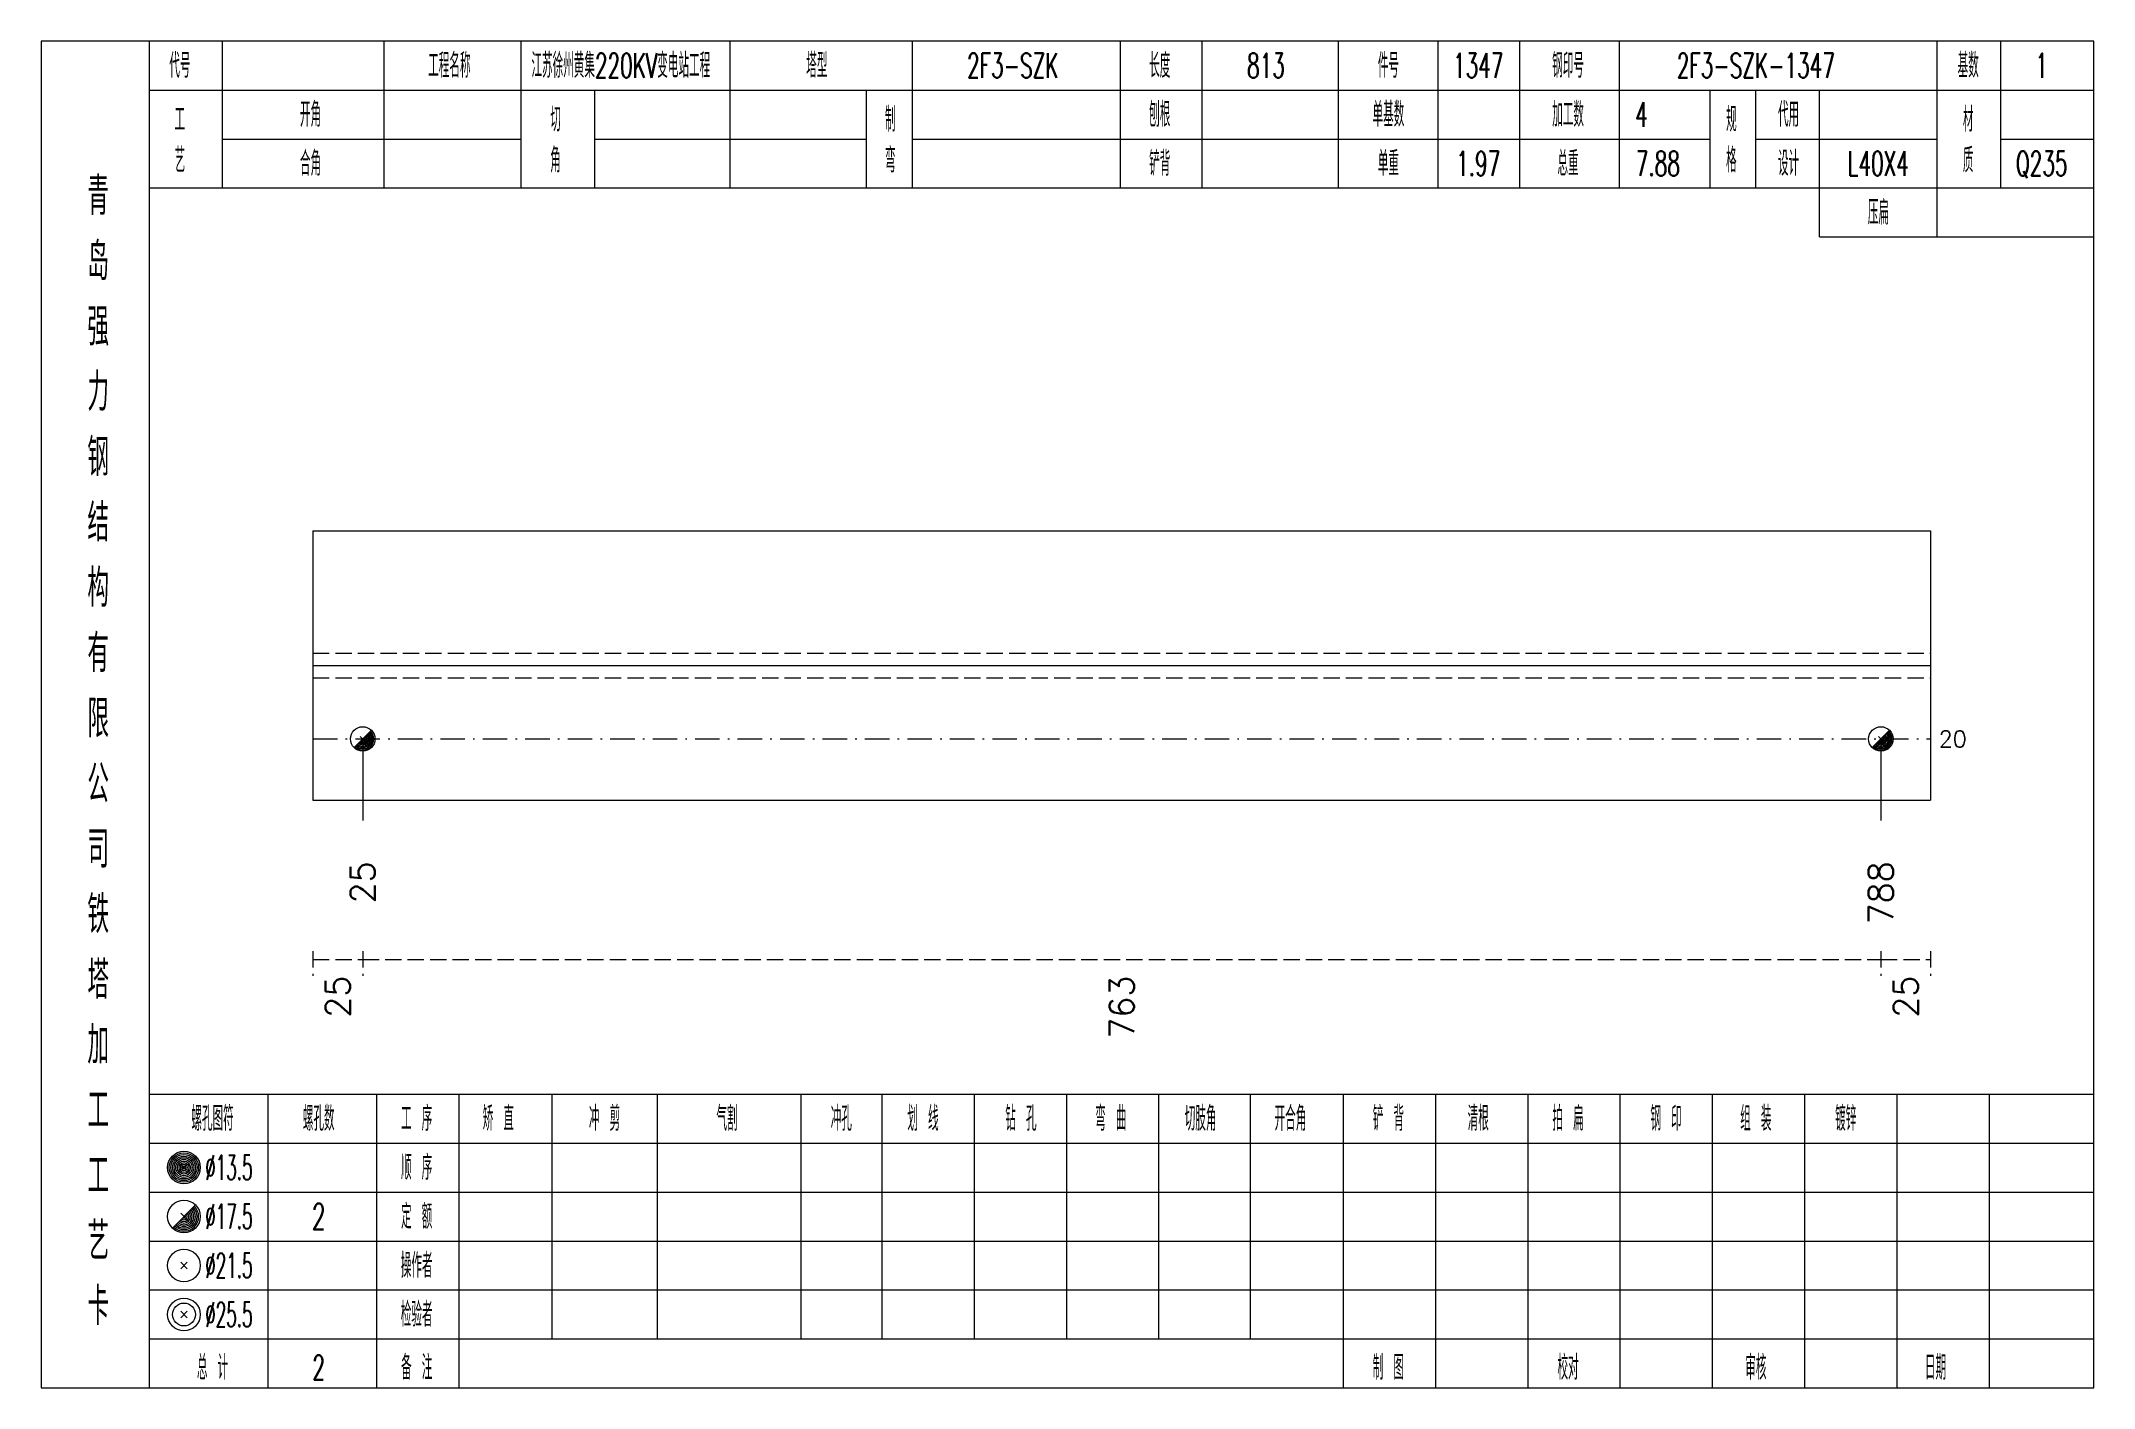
# Model space of a CAD drawing. Extents: x 0 to 4623, y -1159 to 4890.
# Drawn here: x 3425.4 to 3676.8, y 0 to 165 of the extents above; entities that cross this region are included whole.
import ezdxf
from ezdxf.enums import TextEntityAlignment as Align

# ---------------------------------------------------------------- set-up
doc = ezdxf.new("R2010")
doc.units = 0
doc.header["$MEASUREMENT"] = 0
doc.linetypes.add('一点画线', pattern=[5.2, 3, -1, 0.2, -1])
doc.linetypes.add('虚线', pattern=[2.75, 2, -0.75])
doc.layers.get('0').update_dxf_attribs({"linetype": 'CONTINUOUS', "lineweight": 25})
for name, color, linetype, lineweight in [('1', 7, 'CONTINUOUS', 25), ('4', 7, 'CONTINUOUS', 25), ('5', 7, 'CONTINUOUS', 25)]:
    doc.layers.add(name, color=color, linetype=linetype, lineweight=lineweight)
doc.styles.get("Standard").update_dxf_attribs({"font": 'simplex.shx', "width": 0.7, "height": 3, "bigfont": 'gbhzfs.shx'})

msp = doc.modelspace()

# ---------------------------------------------------------------- texts
at = {"color": 7, "linetype": 'Continuous', "lineweight": 13}
msp.add_text('20', height=2, dxfattribs=at).set_placement((3657.8, 79.5), align=Align.MIDDLE_LEFT)
at = {"color": 8, "linetype": 'Continuous', "lineweight": 9}
for s, p in [('25', (3461.746, 50.5)), ('763', (3557.75, 50.5)), ('25', (3653.754, 50.5))]:
    msp.add_text(s, height=3, rotation=90, dxfattribs=at).set_placement(p, align=Align.MIDDLE_RIGHT)
at = {"layer": '1', "color": 7, "linetype": 'Continuous', "lineweight": 13}
for s, p in [('25', (3464.792, 64.5)), ('788', (3650.708, 64.5))]:
    msp.add_text(s, height=3, rotation=90, dxfattribs=at).set_placement(p, align=Align.MIDDLE_RIGHT)
at = {"layer": '4', "color": 1, "linetype": 'Continuous', "lineweight": 13}
for s, height, width, p in [('代号', 3, 0.6, (3442.4, 162)), ('工程名称', 3, 0.6, (3475.4, 162)), ('江苏徐州黄集220KV变电站工程', 3, 0.6, (3496.4, 162)), ('塔型', 3, 0.6, (3520.4, 162)), ('2F3-SZK', 3, 0.6, (3544.4, 162)), ('长度', 3, 0.6, (3562.4, 162)), ('813', 3, 0.6, (3575.4, 162)), ('件号', 3, 0.6, (3590.4, 162)), ('1347', 3, 0.6, (3601.4, 162)), ('钢印号', 3, 0.6, (3612.4, 162)), ('2F3-SZK-1347', 3, 0.6, (3635.4, 162)), ('基数', 3, 0.6, (3661.4, 162)), ('1', 3, 0.6, (3670.4, 162)), ('工', 3, 0.6, (3442.4, 155.4)), ('开角', 3, 0.6, (3458.4, 156)), ('切', 3, 0.6, (3488.4, 155.4)), ('制', 3, 0.6, (3529.4, 155.4)), ('刨根', 3, 0.6, (3562.4, 156)), ('单基数', 3, 0.6, (3590.4, 156)), ('加工数', 3, 0.6, (3612.4, 156)), ('4', 3, 0.6, (3621.4, 156)), ('规', 3, 0.6, (3632.4, 155.4)), ('代用', 3, 0.6, (3639.4, 156)), ('材', 3, 0.6, (3661.4, 155.4)), ('艺', 3, 0.6, (3442.4, 150.4)), ('合角', 3, 0.6, (3458.4, 150)), ('角', 3, 0.6, (3488.4, 150.4)), ('弯', 3, 0.6, (3529.4, 150.4)), ('铲背', 3, 0.6, (3562.4, 150)), ('单重', 3, 0.6, (3590.4, 150)), ('1.97', 3, 0.6, (3601.4, 150)), ('总重', 3, 0.6, (3612.4, 150)), ('7.88', 3, 0.6, (3623.4, 150)), ('格', 3, 0.6, (3632.4, 150.4)), ('设计', 3, 0.6, (3639.4, 150)), ('L40X4', 3, 0.6, (3650.4, 150)), ('质', 3, 0.6, (3661.4, 150.4)), ('Q235', 3, 0.6, (3670.4, 150)), ('青', 4.6, 0.8, (3432.4, 146)), ('压扁', 3, 0.6, (3650.4, 144)), ('岛', 4.6, 0.8, (3432.4, 138)), ('强', 4.6, 0.8, (3432.4, 130)), ('力', 4.6, 0.8, (3432.4, 122)), ('钢', 4.6, 0.8, (3432.4, 114)), ('结', 4.6, 0.8, (3432.4, 106)), ('构', 4.6, 0.8, (3432.4, 98)), ('有', 4.6, 0.8, (3432.4, 90)), ('限', 4.6, 0.8, (3432.4, 82)), ('公', 4.6, 0.8, (3432.4, 74)), ('司', 4.6, 0.8, (3432.4, 66)), ('铁', 4.6, 0.8, (3432.4, 58)), ('塔', 4.6, 0.8, (3432.4, 50)), ('加', 4.6, 0.8, (3432.4, 42)), ('工', 4.6, 0.8, (3432.4, 34)), ('螺孔图符', 3, 0.6, (3446.4, 33)), ('螺孔数', 3, 0.6, (3459.4, 33)), ('工 序', 3, 0.6, (3471.4, 33)), ('矫 直', 3, 0.6, (3481.4, 33)), ('冲 剪', 3, 0.6, (3494.4, 33)), ('气割', 3, 0.6, (3509.4, 33)), ('冲孔', 3, 0.6, (3523.4, 33)), ('划 线', 3, 0.6, (3533.4, 33)), ('钻 孔', 3, 0.6, (3545.4, 33)), ('弯 曲', 3, 0.6, (3556.4, 33)), ('切肢角', 3, 0.6, (3567.4, 33)), ('开合角', 3, 0.6, (3578.4, 33)), ('铲 背', 3, 0.6, (3590.4, 33)), ('清根', 3, 0.6, (3601.4, 33)), ('拍 扁', 3, 0.6, (3612.4, 33)), ('钢 印', 3, 0.6, (3624.4, 33)), ('组 装', 3, 0.6, (3635.4, 33)), ('镀锌', 3, 0.6, (3646.4, 33)), ('工', 4.6, 0.8, (3432.4, 26)), ('%%C13.5', 3, 0.5, (3448.4, 27)), ('顺 序', 3, 0.6, (3471.4, 27)), ('定 额', 3, 0.6, (3471.4, 21)), ('艺', 4.6, 0.8, (3432.4, 18)), ('%%C17.5', 3, 0.5, (3448.4, 21)), ('2', 3.2, 0.6, (3459.4, 21)), ('%%C21.5', 3, 0.5, (3448.4, 15)), ('操作者', 3, 0.6, (3471.4, 15)), ('卡', 4.6, 0.8, (3432.4, 10)), ('%%C25.5', 3, 0.5, (3448.4, 9)), ('检验者', 3, 0.6, (3471.4, 9)), ('总 计', 3, 0.6, (3446.4, 2.5)), ('2', 3, 0.6, (3459.4, 2.5)), ('备 注', 3, 0.6, (3471.4, 2.5)), ('制 图', 3, 0.6, (3590.4, 2.5)), ('校对', 3, 0.6, (3612.4, 2.5)), ('审核', 3, 0.6, (3635.4, 2.5)), ('日期', 3, 0.6, (3657.4, 2.5))]:
    msp.add_text(s, height=height, dxfattribs=dict(at, width=width)).set_placement(p, align=Align.MIDDLE_CENTER)

# ---------------------------------------------------------------- blocks, each defined once
blk = doc.blocks.new('孔17.5')
at = {"layer": '5', "color": 7, "linetype": 'Continuous', "lineweight": 13}
for p, q in [((-0.707, -0.707), (0.707, 0.707)), ((-0.2, 0.2), (0.2, -0.2))]:
    blk.add_line(p, q, dxfattribs=at)
blk.add_circle((0, 0), 1, dxfattribs=at)
for radius in [0.9, 0.8, 0.7, 0.6, 0.5, 0.4, 0.3, 0.2, 0.1]:
    blk.add_arc((0, 0), radius, 225, 45, dxfattribs=at)

# ---------------------------------------------------------------- linework, layer by layer
at = {"color": 7, "linetype": 'Continuous', "lineweight": 18}
for p, q in [((3458.7, 105), (3458.7, 72)), ((3458.7, 105), (3656.8, 105)), ((3656.8, 105), (3656.8, 72)), ((3458.7, 88.5), (3656.8, 88.5))]:
    msp.add_line(p, q, dxfattribs=at)
at = {"color": 1, "linetype": '虚线', "lineweight": 18}
for p, q in [((3458.7, 90), (3656.8, 90)), ((3458.7, 87), (3656.8, 87))]:
    msp.add_line(p, q, dxfattribs=at)
at = {"color": 3, "linetype": '一点画线', "lineweight": 13}
msp.add_line((3458.7, 79.5), (3656.8, 79.5), dxfattribs=at)
at = {"color": 7, "linetype": 'Continuous', "lineweight": 13}
for p, q in [((3464.792, 79.5), (3464.792, 69.5)), ((3650.708, 79.5), (3650.708, 69.5))]:
    msp.add_line(p, q, dxfattribs=at)
at = {"color": 8, "linetype": '虚线', "lineweight": 9}
for p, q in [((3458.7, 53.5), (3458.7, 50.5)), ((3464.792, 53.5), (3464.792, 50.5)), ((3464.792, 53.5), (3464.792, 50.5)), ((3650.708, 53.5), (3650.708, 50.5)), ((3650.708, 53.5), (3650.708, 50.5)), ((3656.8, 53.5), (3656.8, 50.5)), ((3458.7, 52.5), (3464.792, 52.5)), ((3464.792, 52.5), (3650.708, 52.5)), ((3650.708, 52.5), (3656.8, 52.5))]:
    msp.add_line(p, q, dxfattribs=at)
at = {"layer": '1', "color": 7, "linetype": 'Continuous', "lineweight": 18}
msp.add_line((3458.7, 72), (3656.8, 72), dxfattribs=at)
at = {"layer": '4', "color": 1, "linetype": 'Continuous', "lineweight": 18}
for p, q in [((3438.7, 0), (3438.7, 165)), ((3447.6, 147), (3447.6, 165)), ((3467.4, 147), (3467.4, 165)), ((3484.2, 147), (3484.2, 165)), ((3509.8, 147), (3509.8, 165)), ((3532.1, 147), (3532.1, 165)), ((3557.6, 147), (3557.6, 165)), ((3567.6, 147), (3567.6, 165)), ((3584.3, 147), (3584.3, 165)), ((3596.5, 147), (3596.5, 165)), ((3606.5, 147), (3606.5, 165)), ((3618.7, 147), (3618.7, 165)), ((3657.6, 141), (3657.6, 165)), ((3665.4, 147), (3665.4, 165)), ((3438.7, 159), (3676.8, 159)), ((3493.2, 147), (3493.2, 159)), ((3526.5, 147), (3526.5, 159)), ((3629.8, 147), (3629.8, 159)), ((3635.4, 147), (3635.4, 159)), ((3643.2, 141), (3643.2, 159)), ((3447.6, 153), (3484.2, 153)), ((3493.2, 153), (3526.5, 153)), ((3532.1, 153), (3629.8, 153)), ((3635.4, 153), (3657.6, 153)), ((3665.4, 153), (3676.8, 153)), ((3438.7, 147), (3676.8, 147)), ((3643.2, 141), (3676.8, 141)), ((3438.7, 36), (3676.8, 36)), ((3453.2, 0), (3453.2, 36)), ((3466.5, 0), (3466.5, 36)), ((3476.6, 0), (3476.6, 36)), ((3488, 6), (3488, 36)), ((3500.9, 6), (3500.9, 36)), ((3518.5, 6), (3518.5, 36)), ((3528.4, 6), (3528.4, 36)), ((3539.7, 6), (3539.7, 36)), ((3551, 6), (3551, 36)), ((3562.3, 6), (3562.3, 36)), ((3573.5, 6), (3573.5, 36)), ((3584.9, 6), (3584.9, 36)), ((3596.2, 6), (3596.2, 36)), ((3607.5, 6), (3607.5, 36)), ((3618.8, 6), (3618.8, 36)), ((3630.1, 6), (3630.1, 36)), ((3641.4, 6), (3641.4, 36)), ((3652.7, 6), (3652.7, 36)), ((3664, 6), (3664, 36)), ((3438.7, 30), (3676.8, 30)), ((3438.7, 24), (3676.8, 24)), ((3438.7, 18), (3676.8, 18)), ((3438.7, 12), (3676.8, 12)), ((3438.7, 6), (3676.8, 6)), ((3584.9, 0), (3584.9, 6)), ((3596.2, 0), (3596.2, 6)), ((3607.5, 0), (3607.5, 6)), ((3618.8, 0), (3618.8, 6)), ((3630.1, 0), (3630.1, 6)), ((3641.4, 0), (3641.4, 6)), ((3652.7, 0), (3652.7, 6)), ((3664, 0), (3664, 6))]:
    msp.add_line(p, q, dxfattribs=at)
at = {"layer": '4', "color": 7, "linetype": 'Continuous', "lineweight": 13}
for p, q in [((3442.7, 26.8), (3443.1, 27.2)), ((3443.1, 26.8), (3442.7, 27.2)), ((3441.486, 19.586), (3444.314, 22.414)), ((3442.5, 21.4), (3443.3, 20.6)), ((3442.5, 14.6), (3443.3, 15.4)), ((3442.5, 15.4), (3443.3, 14.6)), ((3442.5, 8.6), (3443.3, 9.4)), ((3442.5, 9.4), (3443.3, 8.6))]:
    msp.add_line(p, q, dxfattribs=at)
at = {"layer": '4', "color": 1, "linetype": 'Continuous', "lineweight": 18}
msp.add_lwpolyline([(3425.4, 165), (3425.4, 0), (3676.8, 0), (3676.8, 165)], close=True, dxfattribs=at)
at = {"layer": '4', "color": 7, "linetype": 'Continuous', "lineweight": 13}
for centre, radius in [((3442.9, 27), 2), ((3442.9, 27), 1.8), ((3442.9, 27), 1.6), ((3442.9, 27), 1.4), ((3442.9, 27), 1.2), ((3442.9, 27), 1), ((3442.9, 27), 0.8), ((3442.9, 27), 0.6), ((3442.9, 27), 0.4), ((3442.9, 27), 0.2), ((3442.9, 21), 2), ((3442.9, 15), 2), ((3442.9, 9), 2), ((3442.9, 9), 1.4)]:
    msp.add_circle(centre, radius, dxfattribs=at)
for radius in [1.8, 1.6, 1.4, 1.2, 1, 0.8, 0.6, 0.4, 0.2]:
    msp.add_arc((3442.9, 21), radius, 225, 45, dxfattribs=at)

# ---------------------------------------------------------------- block references
at = {"layer": '1', "color": 7, "linetype": 'Continuous', "lineweight": 13, "xscale": 1.5, "yscale": 1.5, "zscale": 1.5}
for p in [(3464.792, 79.5), (3650.708, 79.5)]:
    msp.add_blockref('孔17.5', p, dxfattribs=at)

msp.set_redraw_order([(e.dxf.handle, doc.entitydb.next_handle()) for e in msp.query("TEXT MTEXT ATTDEF DIMENSION ARC_DIMENSION")])  # texts and dimensions are drawn at this point

doc.saveas('drawing.dxf')
